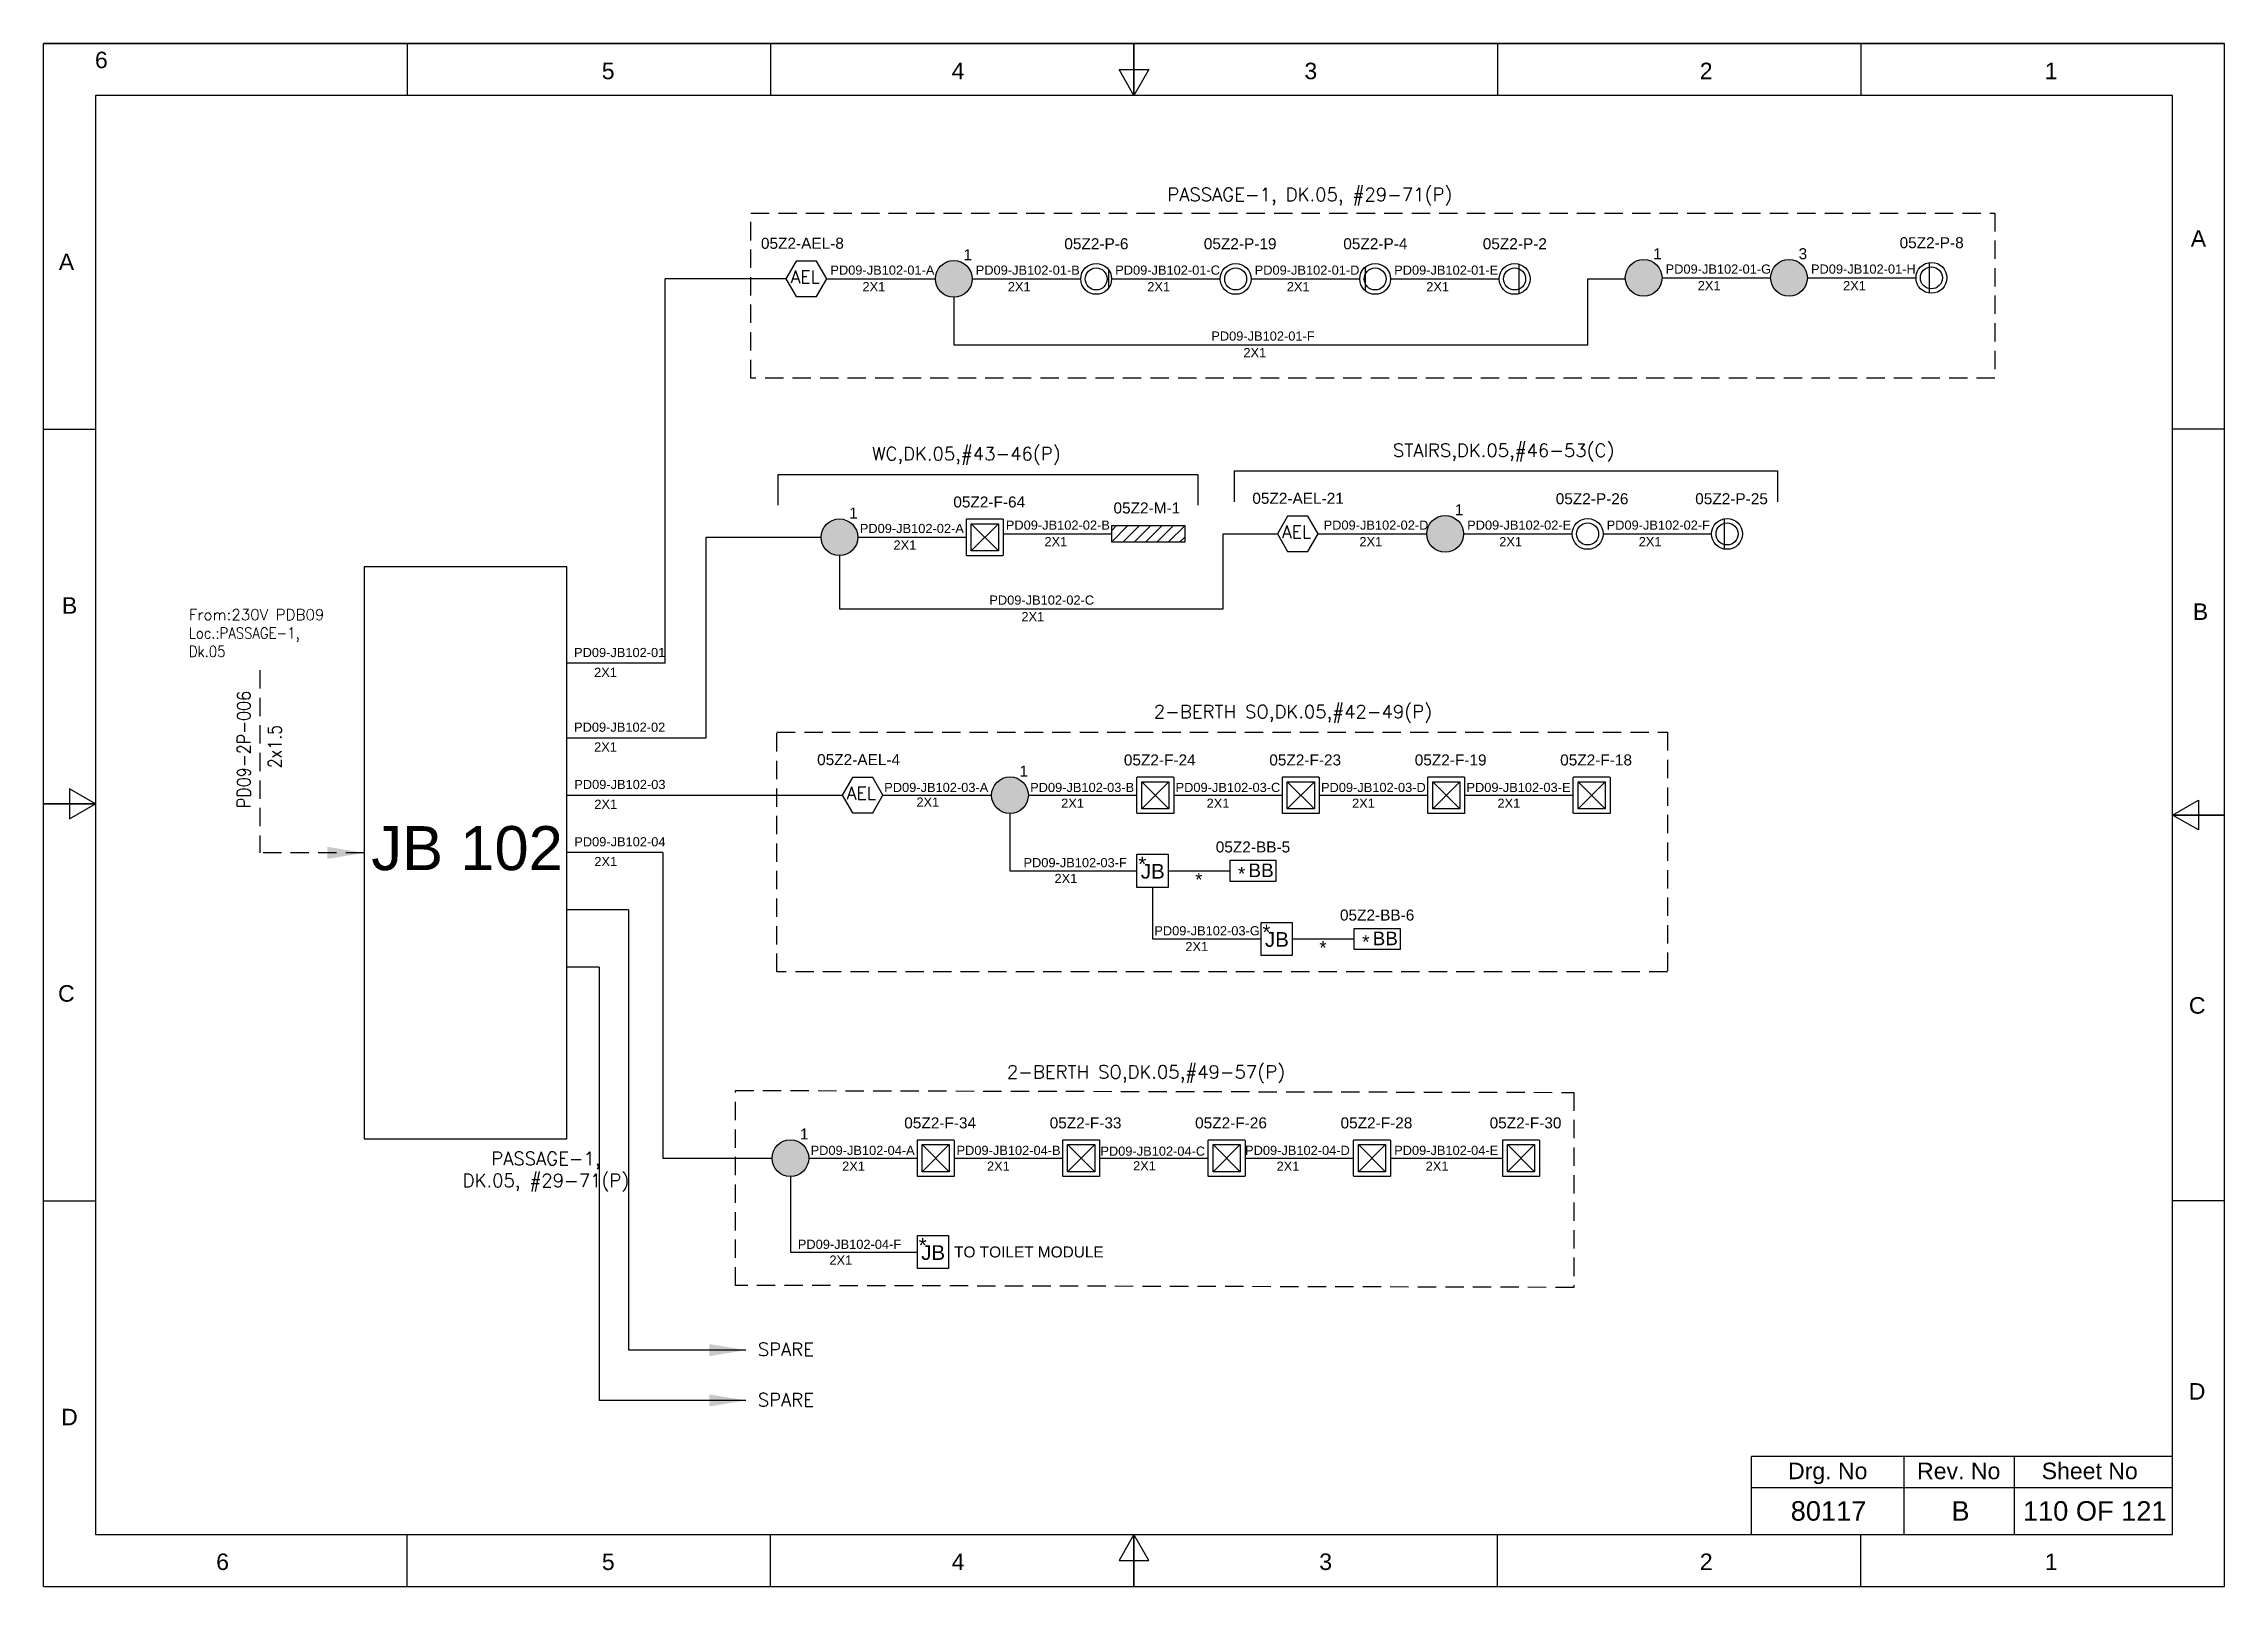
# Model space of a CAD drawing. Header units: inches. Extents: x -3311 to 1429, y -713 to 2436.
# Drawn here: x -1660.8 to -1363.8, y -461.9 to -251.8 of the extents above; entities that cross this region are included whole.
import ezdxf
from ezdxf.enums import TextEntityAlignment as Align

# ---------------------------------------------------------------- set-up
doc = ezdxf.new("R2010")
doc.units = ezdxf.units.IN
doc.linetypes.add('HIDDEN', pattern=[0.375, 0.25, -0.125])
doc.linetypes.add('SOLID', pattern=[0])
for name, color, linetype in [('BB', 7, 'Continuous'), ('Fmount', 7, 'Continuous'), ('LINE', 3, 'SOLID'), ('MirL', 7, 'Continuous')]:
    doc.layers.add(name, color=color, linetype=linetype)
doc.styles.add('_NORMAL', font='arial.ttf')
doc.styles.add('ROMAN S', font='romans.shx')
doc.styles.add('ROMANS', font='simplex.shx', dxfattribs={"width": 0.88})
doc.styles.get("Standard").update_dxf_attribs({"font": 'arial.ttf'})
doc.dimstyles.get("Standard").update_dxf_attribs({"dimtxt": 0.18, "dimasz": 0.18, "dimexe": 0.18, "dimexo": 0.0625, "dimgap": 0.09, "dimtad": 0, "dimtih": 1, "dimtoh": 1, "dimdec": 4, "dimzin": 0, "dimdsep": 46, "dimtxsty": 'Standard', "dimcen": 0.09, "dimadec": 0, "dimazin": 0, "dimtfac": 1, "dimtdec": 4, "dimtofl": 0, "dimtmove": 0, "dimatfit": 3, "dimfxl": 1, "dimtolj": 1, "dimtzin": 0, "dimarcsym": 0})
pattern_1 = [(0, (0, 0), (0, 6.985), [5.08, -1.905]), (90, (0, 0), (-6.985, 4e-16), [5.08, -1.905])]

msp = doc.modelspace()

# ---------------------------------------------------------------- texts
at = {"color": 7}
for s, height, p in [('PD09-JB102-01-A', 1.25, (-1553.681282273988, -283.3105292791026)), ('PD09-JB102-01-B', 1.25, (-1533.885865267735, -283.3105321747992)), ('PD09-JB102-01-C', 1.25, (-1514.890448261554, -283.3105498154061)), ('PD09-JB102-01-D', 1.25, (-1495.895031255298, -283.3105498154061, -0.02706093151878059)), ('PD09-JB102-01-E', 1.25, (-1476.899614249042, -283.3105498154061, -0.05412186303756109)), ('PD09-JB102-01-G', 1.25, (-1439.92945362519, -283.1698811534732)), ('PD09-JB102-01-H', 1.25, (-1420.134036618936, -283.1698811534732)), ('2X1', 1.25, (-1549.310573718218, -285.5646831556481)), ('2X1', 1.25, (-1529.515156712878, -285.5647536676115)), ('2X1', 1.25, (-1510.519739706623, -285.5647536676113)), ('2X1', 1.25, (-1491.52432270037, -285.5647536676113, -0.02706093151878059)), ('2X1', 1.25, (-1472.528905694114, -285.5647536676113, -0.05412186303756109)), ('2X1', 1.25, (-1435.558745070334, -285.4241026462855)), ('2X1', 1.25, (-1415.763328064079, -285.4241026462855)), ('PD09-JB102-01-F', 1.25, (-1501.802463321767, -292.2907598497734)), ('2X1', 1.25, (-1497.431754766837, -294.5449637019785)), ('PD09-JB102-02-A', 1.25, (-1549.672498627875, -318.4913117072304)), ('PD09-JB102-02-B', 1.25, (-1529.787462474503, -318.0326726883056)), ('PD09-JB102-02-D', 1.25, (-1486.505855294516, -318.0326726883061)), ('PD09-JB102-02-E', 1.25, (-1466.961076257934, -318.0326903289128)), ('PD09-JB102-02-F', 1.25, (-1447.965659251678, -318.0326903289128)), ('2X1', 1.25, (-1545.086512324149, -320.7454655837759)), ('2X1', 1.25, (-1524.526579357967, -320.2868265648506)), ('2X1', 1.25, (-1481.632468748447, -320.286826564851)), ('2X1', 1.25, (-1462.590367703005, -320.286894181118)), ('2X1', 1.25, (-1443.59495069675, -320.286894181118)), ('PD09-JB102-02-C', 1.25, (-1532.03110929634, -328.2425700510269)), ('2X1', 1.25, (-1527.660400740568, -330.4967239275722)), ('PD09-JB102-01', 1.25, (-1588.590740480529, -335.3813485458068)), ('2X1', 1.25, (-1585.85979774026, -338.0749923378517)), ('PD09-JB102-02', 1.25, (-1588.590740480529, -345.5483955757827)), ('2X1', 1.25, (-1585.85979774026, -348.2420393678276)), ('PD09-JB102-03', 1.25, (-1588.560506252561, -353.3500267117142)), ('PD09-JB102-03-A', 1.25, (-1546.345903199202, -353.7522944271948, 0.0270609315188324)), ('PD09-JB102-03-B', 1.25, (-1526.47622416219, -353.7522944271942, 0.0270609315187806)), ('PD09-JB102-03-C', 1.25, (-1506.669607155936, -353.7522944271939, 0.0270609315187806)), ('PD09-JB102-03-D', 1.25, (-1486.86299014968, -353.7522944271937, 0.0270609315187806)), ('PD09-JB102-03-E', 1.25, (-1467.056373143425, -353.7522944271937, 0.0270609315187806)), ('2X1', 1.25, (-1585.829563512292, -356.0436705037591)), ('2X1', 1.25, (-1541.964997037441, -355.7508017957742)), ('2X1', 1.25, (-1522.250164400488, -355.9050525636039, -0.0270609315187806)), ('2X1', 1.25, (-1502.443547394234, -355.9050525636036, -0.0270609315187806)), ('2X1', 1.25, (-1482.636930387978, -355.9050525636035, -0.0270609315187806)), ('2X1', 1.25, (-1462.830313381722, -355.9050525636035, -0.0270609315187806)), ('PD09-JB102-04', 1.25, (-1588.560506252561, -361.1516578476458)), ('2X1', 1.25, (-1585.829563512292, -363.8453016396907)), ('PD09-JB102-03-F', 1.25, (-1527.383400071758, -363.9936331811571, 0.0270609315187806)), ('2X1', 1.25, (-1523.157340310056, -366.1463913175668, -0.0270609315187806)), ('*', 1.8, (-1503.993723632919, -366.5759295040093)), ('PD09-JB102-03-G', 1.25, (-1509.564657041212, -373.269966374272, 0.0270609315187806)), ('2X1', 1.25, (-1505.33859727951, -375.4227245106817, -0.0270609315187806)), ('*', 1.8, (-1487.08261315953, -375.8522626971239)), ('PD09-JB102-04-A', 1.25, (-1556.371346868476, -403.1707873339154, 0.0270609315187806)), ('PD09-JB102-04-B', 1.25, (-1536.497294963135, -403.1707873339151, 0.0270609315187806)), ('PD09-JB102-04-C', 1.25, (-1516.908420150445, -403.2772610717794, 0.0270609315188324)), ('PD09-JB102-04-D', 1.25, (-1497.20383744721, -403.1707873339146, 0.0270609315187806)), ('PD09-JB102-04-E', 1.25, (-1476.901507903778, -403.1707873339151, 0.0270609315187806)), ('2X1', 1.25, (-1552.078816684046, -405.3235454703251, -0.0270609315187806)), ('2X1', 1.25, (-1532.354112239414, -405.3235454703249, -0.0270609315187806)), ('2X1', 1.25, (-1512.461043565956, -405.2757684403587)), ('2X1', 1.25, (-1492.911307262781, -405.3235454703245, -0.0270609315187806)), ('2X1', 1.25, (-1472.608977719349, -405.3235454703249, -0.0270609315187806)), ('PD09-JB102-04-F', 1.25, (-1558.110081365923, -415.9599071449405, 0.0270609315187806)), ('TO TOILET MODULE', 1.5, (-1536.833112025937, -417.1286139885876, 0.0270609315188324)), ('2X1', 1.25, (-1553.817551181493, -418.1126652813502, -0.0270609315187806))]:
    msp.add_text(s, height=height, dxfattribs=at).set_placement(p)
at = {"color": 7, "lineweight": 30}
msp.add_text('JB 102', height=6, dxfattribs=at).set_placement((-1603.157569482915, -361.3923486677688), align=Align.MIDDLE_CENTER)
at = {"color": 7}
for s, height, p in [('Drg. No', 2.245994999999999, (-1417.850337781438, -446.1968448396528)), ('Rev. No', 2.245994999999999, (-1400.012722152494, -446.1968448396524)), ('Sheet No', 2.245994999999999, (-1382.171320708607, -446.1968448396528)), ('80117', 2.65275, (-1417.742642369465, -451.6419605317905)), ('B', 2.65275, (-1399.771971785882, -451.6419605317897)), ('110 OF 121', 2.65275, (-1381.485454235902, -451.6419605317897))]:
    msp.add_text(s, height=height, dxfattribs=at).set_placement(p, align=Align.MIDDLE_CENTER)
at = {"insert": (-1507.789914640843, -271.4832642862865, 0.0270609315187806), "char_height": 1.8, "width": 80.35367833693469, "attachment_point": 1, "style": '_NORMAL'}
msp.add_mtext('{\\Fromans|c0;\\C2;PASSAGE-1, DK.05, #29-71(P)}', dxfattribs=at)
at = {"color": 7, "char_height": 1.8, "attachment_point": 1, "style": '_NORMAL'}
for s, insert, width in [('{\\Fromans|c0;\\C2;WC,DK.05,#43-46(P)}', (-1548.020530803791, -306.7832097949527, 0.2161197692336398), 128.8823134951261), ('{\\Fromans|c0;\\C2;STAIRS,DK.05,#46-53(C)}', (-1477.067880237899, -306.3245829749107, 0.2161197692336398), 128.8823134951261), ('{\\Fromans|c0;\\C2;2-BERTH SO,DK.05,#42-49(P)}', (-1509.630543859915, -341.9095311840297, 0.2161197692336398), 128.8823134951261), ('{\\Fromans|c0;\\C2;2-BERTH SO,DK.05,#49-57(P)}', (-1529.646983720807, -390.9734913542673, 0.2161197692336398), 128.8823134951261), ('{\\Fromans|c0;\\C2;SPARE}', (-1563.569664210683, -428.7459837058677), 8.165826236390785), ('{\\Fromans|c0;\\C2;SPARE}', (-1563.569664210683, -435.6016126056665), 8.165826236390785)]:
    msp.add_mtext(s, dxfattribs=dict(at, insert=insert, width=width))
at = {"color": 7, "insert": (-1641.050105946417, -328.8543259239395), "char_height": 1.5, "width": 44.84489767942082, "attachment_point": 1}
msp.add_mtext('{\\Fromans|c0;\\C2;From:230V PDB09 \\P\\Fsimplex|c0;\\W0.88;Loc.:PASSAGE-1,\\PDk.05}', dxfattribs=at)
at = {"color": 7, "insert": (-1634.455425977847, -355.9440932222687), "char_height": 1.8, "width": 17.12963194783359, "attachment_point": 1, "rotation": 90, "style": '_NORMAL'}
msp.add_mtext('{\\Fromans|c0;\\W0.88;PD09-2P-006}', dxfattribs=at)
at = {"color": 7, "insert": (-1630.245475779114, -350.5130541105522), "char_height": 1.8, "attachment_point": 1, "rotation": 90, "style": '_NORMAL'}
msp.add_mtext('{\\Fsimplex|c0;\\W0.88;2x1.5}', dxfattribs=at)
at = {"color": 7, "insert": (-1603.764680440474, -402.7538533767238), "char_height": 1.8, "attachment_point": 1, "style": '_NORMAL'}
msp.add_mtext('\\pxqc;{\\Fromans|c0;\\C2;PASSAGE-1, \\PDK.05, #29-71(P)}', dxfattribs=at)

# ---------------------------------------------------------------- blocks, each defined once
blk = doc.blocks.new('FIXED_KEY_SWITCH')
h = blk.add_hatch(color=1)
h.dxf.hatch_style = 1
edge = h.paths.add_edge_path()
edge.add_arc((848.1293472096052, 1737.458094578189), 2.5, 0, 360)
at = {"color": 1}
blk.add_circle((848.1293472096052, 1737.458094578189), 2.5, dxfattribs=at)
at = {"color": 7, "insert": (849.4370786624187, 1741.499464984656), "char_height": 1.5, "attachment_point": 1, "style": '_NORMAL'}
blk.add_mtext_dynamic_manual_height_columns('1', width=1.5, gutter_width=7.5, heights=[0], dxfattribs=at)
blk = doc.blocks.new('SWT')
blk.add_blockref('FIXED_KEY_SWITCH', (0, 0))
blk.add_attdef('TAG_NO', (844.5529265958943, 1741.112352781243), '', height=1.5)
blk = doc.blocks.new('1')
h = blk.add_hatch()
h.set_pattern_fill('ANGLE', color=6)
h.set_pattern_definition(pattern_1)
h.paths.add_polyline_path([(303.2302353130694, 2044.429466900096, 1), (306.2249300712715, 2044.429466900096, 1)], flags=0)
h.paths.add_polyline_path([(302.6275826921704, 2044.429466900096, 1), (306.8275826921705, 2044.429466900096, 1)])
h.paths.add_polyline_path([(306.2249300712715, 2044.429466900096, -1), (303.2302353130694, 2044.429466900096, -1)], flags=16)
h = blk.add_hatch()
h.set_pattern_fill('ANGLE', color=6)
h.set_pattern_definition(pattern_1)
h.paths.add_polyline_path([(303.2302353130694, 2044.429466900096, 1), (306.2249300712715, 2044.429466900096, 1)])
at = {"color": 6}
for radius in [2.099999999999999, 1.497347379101032]:
    blk.add_circle((304.7275826921705, 2044.429466900096), radius, dxfattribs=at)
blk = doc.blocks.new('LED PENDENT LIGHT 15W')
blk.add_blockref('1', (0, 0))
blk.add_attdef('TAG_NO', (301.6269754207697, 2048.098214413763), '', height=1.5)
blk = doc.blocks.new('AEL')
at = {"color": 4}
blk.add_lwpolyline([(989.9752931674598, -190.0937488762077), (992.7522595313308, -190.0937488762077), (994.140742713266, -187.6888254596407), (992.7522595313308, -185.2839020430737), (989.9752931674598, -185.2839020430737), (988.5868099855245, -187.6888254596407)], close=True, dxfattribs=at)
at = {"color": 4, "style": 'ROMANS'}
blk.add_text('AEL', height=1.725, dxfattribs=at).set_placement((989.1959836497424, -188.2711585409042))
blk = doc.blocks.new('AEL_L')
blk.add_blockref('AEL', (0, 0))
blk.add_attdef('TAG_NO', (986.5509174898416, -183.5896636619281), '', height=1.5)
blk = doc.blocks.new('LED FLUSH MOUNT')
for p, q in [((114817.5814173525, 79431.82363872256), (114604.2757797349, 79218.75747545897)), ((114604.2757797349, 79431.82363872256), (114817.5814173525, 79218.75747545897))]:
    blk.add_line(p, q)
blk.add_lwpolyline([(114571.9285985437, 79470.29055709078), (114849.9285985437, 79470.29055709078, -0.4142135623730951), (114855.9285985437, 79464.29055709078), (114855.9285985437, 79186.29055709078, -0.4142135623730951), (114849.9285985437, 79180.29055709078), (114571.9285985437, 79180.29055709078, -0.4142135623730951), (114565.9285985437, 79186.29055709078), (114565.9285985437, 79464.29055709078, -0.4142135623730951)], format="xyb", close=True)
blk.add_lwpolyline([(114604.2757797349, 79431.82363872256), (114817.5814173525, 79431.82363872256), (114817.5814173525, 79218.75747545897), (114604.2757797349, 79218.75747545897)], close=True)
blk = doc.blocks.new('LED Flush Mounted Light 22W')
blk.add_blockref('LED FLUSH MOUNT', (0, 0))
at = {"style": 'ROMANS', "width": 0.7}
blk.add_attdef('TAG_NO.:', (113905.2667606234, 79578.64476839203), '', height=250, dxfattribs=at)
blk = doc.blocks.new('MIR')
h = blk.add_hatch()
h.set_pattern_fill('ANSI31', color=256, scale=500)
h.set_pattern_definition([(45, (0, 0), (-44.19417382415921, 44.19417382415922), [])])
h.paths.add_polyline_path([(109452.1404377762, 30143.02744329074), (110018.6955839356, 30143.02744329074), (110018.6955839356, 30271.99898408988), (109452.1404377762, 30271.99898408988)])
at = {"elevation": -6.433351067640718}
blk.add_lwpolyline([(109452.1404377762, 30271.99898408988), (110018.6955839356, 30271.99898408988), (110018.6955839356, 30143.02744329074), (109452.1404377762, 30143.02744329074)], close=True, dxfattribs=at)
blk = doc.blocks.new('MIRROR LIGHT')
blk.add_blockref('MIR', (0, 0))
at = {"style": 'ROMANS', "width": 0.7}
blk.add_attdef('TAG_NO.:', (108952.0500604236, 30348.2317204356), '', height=250, dxfattribs=at)
blk = doc.blocks.new('fr')
at = {"color": 7, "linetype": 'Continuous'}
for p, q in [((33763.99041882888, 4500.404704292372), (33466.99094982888, 4500.404704292372)), ((33466.99094982888, 4500.404704292372), (33763.99041882888, 4500.404704292372)), ((33466.99094982888, 4290.333634292372), (33466.99094982888, 4500.404704292372)), ((33516.49086132888, 4500.404704292372), (33516.49086132888, 4493.331604292372)), ((33565.99077282888, 4500.404704292372), (33565.99077282888, 4493.331604292372)), ((33615.49068432888, 4500.404704292372), (33615.49068432888, 4493.331604292372)), ((33615.49068432888, 4493.331604292372), (33615.49068432888, 4500.404704292372)), ((33615.49068432888, 4500.404704292372), (33615.49068432888, 4493.331604292372)), ((33664.99059582888, 4500.404704292372), (33664.99059582888, 4493.331604292372)), ((33714.49050732888, 4500.404704292372), (33714.49050732888, 4493.331604292372)), ((33763.99041882888, 4290.333634292372), (33763.99041882888, 4500.404704292372)), ((33763.99041882888, 4290.333634292372), (33763.99041882888, 4500.404704292372)), ((33615.49068432888, 4493.331604292372), (33613.44882182088, 4496.868154292371)), ((33613.44882182088, 4496.868154292371), (33617.53254683689, 4496.868154292371)), ((33617.53254683689, 4496.868154292371), (33615.49068432888, 4493.331604292372)), ((33756.91731882888, 4493.331604292372), (33474.06404982888, 4493.331604292372)), ((33474.06404982888, 4493.331604292372), (33474.06404982888, 4297.406734292372)), ((33756.91731882888, 4297.406734292372), (33756.91731882888, 4493.331604292372)), ((33466.99094982888, 4447.886936792373), (33474.06404982888, 4447.886936792373)), ((33763.99041882888, 4447.886936792373), (33756.91731882888, 4447.886936792373)), ((33474.06404982888, 4396.869169292371), (33470.52749982888, 4398.911031800373)), ((33470.52749982888, 4398.911031800373), (33470.52749982888, 4394.827306784372)), ((33466.99094982888, 4396.869169292371), (33474.06404982888, 4396.869169292371)), ((33474.06404982888, 4396.869169292371), (33466.99094982888, 4396.869169292371)), ((33466.99094982888, 4396.869169292371), (33474.06404982888, 4396.869169292371)), ((33470.52749982888, 4394.827306784372), (33474.06404982888, 4396.869169292371)), ((33756.91731882888, 4395.369169292371), (33760.45386882887, 4397.411031800371)), ((33760.45386882887, 4397.411031800371), (33760.45386882887, 4393.327306784372)), ((33763.99041882888, 4395.369169292371), (33756.91731882888, 4395.369169292371)), ((33760.45386882887, 4393.327306784372), (33756.91731882888, 4395.369169292371)), ((33756.91731882888, 4395.369169292371), (33763.99041882888, 4395.369169292371)), ((33763.99041882888, 4395.369169292371), (33756.91731882888, 4395.369169292371)), ((33466.99094982888, 4342.851401792372), (33474.06404982888, 4342.851401792372)), ((33763.99041882888, 4342.851401792372), (33756.91731882888, 4342.851401792372)), ((33474.06404982888, 4297.406734292372), (33756.91731882888, 4297.406734292372)), ((33516.49086132888, 4290.333634292372), (33516.49086132888, 4297.406734292372)), ((33565.99077282888, 4290.333634292372), (33565.99077282888, 4297.406734292372)), ((33615.49068432888, 4297.406734292372), (33613.44882182088, 4293.870184292372)), ((33615.49068432888, 4290.333634292372), (33615.49068432888, 4297.406734292372)), ((33617.53254683689, 4293.870184292372), (33615.49068432888, 4297.406734292372)), ((33615.49068432888, 4297.406734292372), (33615.49068432888, 4290.333634292372)), ((33615.49068432888, 4290.333634292372), (33615.49068432888, 4297.406734292372)), ((33664.99059582888, 4290.333634292372), (33664.99059582888, 4297.406734292372)), ((33714.49050732888, 4290.333634292372), (33714.49050732888, 4297.406734292372)), ((33613.44882182088, 4293.870184292372), (33617.53254683689, 4293.870184292372)), ((33466.99094982888, 4290.333634292372), (33763.99041882888, 4290.333634292372)), ((33466.99094982888, 4290.333634292372), (33763.99041882888, 4290.333634292372))]:
    blk.add_line(p, q, dxfattribs=at)
at = {"color": 7, "style": '_NORMAL'}
for s, p in [('6', (33474.85554122253, 4498.184568051995)), ('5', (33543.88086868043, 4496.684568051995)), ('4', (33591.52292783513, 4496.684568051995)), ('3', (33639.57026672662, 4496.684568051994)), ('2', (33693.41447692277, 4496.684568051995)), ('1', (33740.39470872623, 4496.684568051995)), ('A', (33760.45386882887, 4473.878661882723)), ('A', (33470.10256842159, 4470.684646417788)), ('B', (33470.52499920517, 4423.895143770592)), ('B', (33760.73536651571, 4423.056339053171)), ('C', (33470.08476970382, 4371.074991954313)), ('C', (33760.28539060379, 4369.440827315858)), ('D', (33760.2726824658, 4316.886883350412)), ('D', (33470.50885169667, 4313.392487638034)), ('6', (33491.36728552911, 4293.686598051996)), ('5', (33543.89261298701, 4293.686598051996)), ('4', (33591.53467214172, 4293.686598051996)), ('3', (33641.59491144936, 4293.686598051996)), ('2', (33693.42622122935, 4293.686598051996)), ('1', (33740.40645303282, 4293.686598051996))]:
    blk.add_text(s, height=2.245709249999999, dxfattribs=at).set_placement(p, align=Align.MIDDLE_CENTER)
blk = doc.blocks.new('JB')
blk.add_lwpolyline([(1661.354836109819, 1973.015490007485), (1665.586223044087, 1973.015490007485), (1665.586223044087, 1968.503420436695), (1661.354836109819, 1968.503420436695)], close=True)
at = {"color": 7}
for s, p in [('*', (1661.53748470097, 1970.678877920027)), ('JB', (1661.872987417942, 1969.694719180602))]:
    blk.add_text(s, height=2, dxfattribs=at).set_placement(p)
blk = doc.blocks.new('JB_FOR_BUNKLIGHT')
blk.add_blockref('JB', (0, 0))
blk.add_attdef('TAG_NO:', (1659.455903581978, 1975.187334368848), '', height=1.5)
blk = doc.blocks.new('bunk_light')
blk.add_lwpolyline([(17772.6153376319, 202985.8680182989), (18111.61633732123, 202985.8680182989), (18111.61633732123, 202830.1958095438), (17772.6153376319, 202830.1958095438)], close=True)
at = {"char_height": 100, "attachment_point": 1}
for s, insert in [('*', (17831.10352993814, 202936.6558869556)), ('BB', (17909.15859820797, 202961.6062440904))]:
    blk.add_mtext_dynamic_manual_height_columns(s, width=182.5954301011697, gutter_width=7.5, heights=[0], dxfattribs=dict(at, insert=insert))
blk = doc.blocks.new('LED_BUNK _LIGHT')
at = {"xscale": 0.8, "yscale": 0.8, "zscale": 0.8}
blk.add_blockref('bunk_light', (4435.88410588033, 38936.16159859719), dxfattribs=at)
at = {"style": 'ROMAN S', "width": 0.7}
blk.add_attdef('TAG_NO:', text='', height=250, dxfattribs=at).set_placement((18766.52006118232, 201415.2856696852), align=Align.CENTER)
blk = doc.blocks.new('LHS_SWITCH')
h = blk.add_hatch(color=1)
h.dxf.hatch_style = 1
edge = h.paths.add_edge_path()
edge.add_arc((2067.218049180806, 3641.353356733535), 2, 0, 360)
at = {"color": 1}
blk.add_circle((2067.218049180806, 3641.353356733535), 2, dxfattribs=at)
at = {"color": 7, "insert": (2068.264234343057, 3644.586453058708), "char_height": 1.2, "attachment_point": 1, "style": '_NORMAL'}
blk.add_mtext_dynamic_manual_height_columns('3', width=1.5, gutter_width=7.5, heights=[0], dxfattribs=at)

# ---------------------------------------------------------------- linework, layer by layer
for p, q in [((-1559.725692205931, -283.8830297547445), (-1576.161610714971, -283.8830297547447)), ((-1560.842464622516, -310.4946622079074, -0.0541218630375611), (-1503.616306128213, -310.4946622079069, -0.0541218630375611)), ((-1498.695669734479, -310.0360353878655, -0.0541218630375611), (-1424.685290723508, -310.0360353878648, -0.0541218630375611)), ((-1500.198611699186, -328.8150583277848), (-1500.198611699186, -318.6051731639464)), ((-1552.447698084095, -321.5637999839882), (-1552.447698084095, -328.8150583277848)), ((-1552.447698084095, -328.8150583277848), (-1500.198611699186, -328.8150583277848)), ((-1529.221407892137, -356.6901213730648), (-1529.221407892137, -364.4792411840901)), ((-1576.509258428745, -361.991752508997), (-1589.567961059489, -361.991752508997)), ((-1507.694603951611, -364.4792411840906), (-1499.253371403223, -364.4792411840906)), ((-1509.810297418746, -366.7352759694855), (-1509.810297418746, -373.7555743772044)), ((-1581.174760303198, -369.7933836449295), (-1589.567961059489, -369.7933836449292)), ((-1581.174760303198, -369.7933836449288), (-1581.174760303198, -429.7429775079981)), ((-1490.783493478222, -373.7555743772052), (-1482.342260929834, -373.7555743772052)), ((-1585.154463489998, -377.5950147808615), (-1589.567961059489, -377.5950147808615)), ((-1585.154463489998, -377.595014780861), (-1585.154463489998, -436.5986064077969)), ((-1559.131972737317, -406.1086142797858), (-1559.131972737318, -416.3977340908111))]:
    msp.add_line(p, q)
at = {"color": 7, "linetype": 'Continuous'}
for p, q in [((-1370.904676768383, -444.2482094932793), (-1428.223551272098, -444.2482094932793)), ((-1428.223551272098, -454.8439843088345), (-1428.223551272098, -444.2482094932793)), ((-1407.450949616523, -454.8439843088345), (-1407.450949616523, -444.2482094932793)), ((-1392.434679860904, -454.8439843088345), (-1392.434679860904, -444.2482094932793)), ((-1428.223551272098, -448.4310045647571), (-1370.904676768383, -448.4310045647571))]:
    msp.add_line(p, q, dxfattribs=at)
at = {"linetype": 'HIDDEN', "ltscale": 10}
for points, elevation in [([(-1564.507113237981, -274.9117546261459), (-1395.083138405353, -274.9117546261459), (-1395.083138405353, -297.3818763392196), (-1564.507113237981, -297.3818763392196)], 0.0270609315187806), ([(-1560.974378601811, -345.6209835969844), (-1439.690541644497, -345.6209835969844), (-1439.690541644497, -378.253121517344), (-1560.974378601811, -378.253121517344)], -0.0541218630375611), ([(-1566.612456038219, -394.3905049433495), (-1452.42914151767, -394.6570891312695), (-1452.429141517671, -421.2066956932965), (-1566.612456038219, -420.9401115053764)], -0.0541218630375611)]:
    msp.add_lwpolyline(points, close=True, dxfattribs=dict(at, elevation=elevation))
msp.add_lwpolyline([(-1631.401983273976, -337.1637665875687), (-1631.401983273976, -362.0415599045959)], dxfattribs=at)
at = {"layer": 'LINE', "color": 7}
for p, q in [((-1576.161610714971, -336.221443207158), (-1576.161610714971, -283.8830297547447)), ((-1570.585537925966, -346.3884902371337), (-1570.585537925966, -319.0637999839883)), ((-1576.509258428745, -361.991752508997), (-1576.509258428745, -403.6086142797861))]:
    msp.add_line(p, q, dxfattribs=at)
at = {"layer": 'LINE', "color": 0}
for p, q in [((-1554.171759478191, -283.8830297547433), (-1539.376342471936, -283.8830297547433)), ((-1534.376342471938, -283.8830326504399), (-1519.580925465683, -283.8830326504399)), ((-1515.380925465684, -283.8830326504396), (-1500.585508459429, -283.8830326504396)), ((-1496.385508459428, -283.8830326504396, -0.02706093151878059), (-1481.590091453173, -283.8830326504396, -0.02706093151878059)), ((-1477.390091453173, -283.8830326504396, -0.05412186303756109), (-1462.594674446918, -283.8830326504396, -0.05412186303756109)), ((-1450.519274473144, -292.8632426848069), (-1450.519274473144, -283.8830326504398)), ((-1450.519274473144, -283.8830326504398), (-1445.41597098845, -283.8830326504398)), ((-1440.419930829393, -283.7423816291139), (-1425.624513823139, -283.7423816291139)), ((-1420.624513823139, -283.7423816291139), (-1405.829096816884, -283.7423816291139)), ((-1536.876342471938, -286.3830297547431), (-1536.876342471938, -292.8632426848069)), ((-1536.876342471938, -292.8632426848069), (-1450.519274473144, -292.8632426848069)), ((-1560.842464622516, -310.4946622079074, -0.0541218630375611), (-1560.842464622516, -314.6842120167132, -0.0541218630375611)), ((-1503.616306128213, -310.4946622079074, -0.0541218630375611), (-1503.616306128213, -314.6842120167132, -0.0541218630375611)), ((-1498.695669734479, -310.0360353878655, -0.0541218630375611), (-1498.695669734479, -314.2255851966713, -0.0541218630375611)), ((-1424.68529072351, -310.0360353878655, -0.0541218630375611), (-1424.68529072351, -314.2255851966713, -0.0541218630375611)), ((-1570.585537925966, -319.0637999839883), (-1554.947698084095, -319.0637999839883)), ((-1549.947698084095, -319.0637999839883), (-1535.15228107784, -319.0637999839883)), ((-1530.14108107784, -318.6051731639461), (-1515.345664071585, -318.6051731639461)), ((-1500.198611699186, -318.6051731639464), (-1492.800903196059, -318.6051731639464)), ((-1487.246970468319, -318.6051731639466), (-1472.451553462064, -318.6051731639466)), ((-1467.451553462064, -318.6051731639464), (-1452.656136455809, -318.6051731639464)), ((-1448.456136455808, -318.6051731639464), (-1433.660719449554, -318.6051731639464)), ((-1617.193150732491, -323.0911002615005), (-1617.193150732491, -400.9920195476915)), ((-1589.567961059489, -323.0911002615005), (-1617.193150732491, -323.0911002615008)), ((-1589.567961059489, -400.9920195476915), (-1589.567961059489, -323.0911002615005)), ((-1576.161610714971, -336.221443207158), (-1589.567961059489, -336.221443207158)), ((-1589.567961059489, -346.3884902371342), (-1570.585537925966, -346.3884902371337)), ((-1589.53772683152, -354.1901213730655), (-1552.07075762613, -354.1901213730641)), ((-1546.51682489839, -354.190121373065), (-1531.721407892135, -354.190121373065)), ((-1526.721407892135, -354.1901213730648), (-1511.92599088588, -354.1901213730648)), ((-1506.914790885881, -354.1901213730646), (-1492.119373879626, -354.1901213730646)), ((-1487.108173879625, -354.1901213730644), (-1472.31275687337, -354.1901213730644)), ((-1467.30155687337, -354.1901213730644), (-1452.506139867115, -354.1901213730644)), ((-1529.221407892138, -364.4792411840901), (-1511.925990885879, -364.4792411840906)), ((-1509.810297418746, -373.755574377205), (-1495.014880412491, -373.755574377205)), ((-1617.193150732491, -400.9920195476915), (-1589.567961059489, -400.9920195476915)), ((-1576.509258428745, -403.6086142797861), (-1561.631972737315, -403.6086142797861)), ((-1556.631972737316, -403.6086142797861), (-1541.836555731061, -403.6086142797861)), ((-1536.82535573106, -403.6086142797859), (-1522.029938724805, -403.6086142797859)), ((-1517.018738724804, -403.6086142797855), (-1502.223321718549, -403.6086142797855)), ((-1497.212121718549, -403.6086142797854), (-1482.416704712294, -403.6086142797854)), ((-1477.405504712295, -403.6086142797859), (-1462.114375168861, -403.6086142797859)), ((-1559.131972737318, -416.3977340908111), (-1541.83655573106, -416.3977340908116))]:
    msp.add_line(p, q, dxfattribs=at)

# ---------------------------------------------------------------- block references
for name, p in [('fr', (-35127.82199559726, -4752.250718601207)), ('SWT', (-2385.005689681543, -2021.341124332932)), ('SWT', (-2291.049278038999, -2021.200473311606)), ('SWT', (-2318.08090067167, -2056.063267742136)), ('SWT', (-2400.577045293701, -2056.521894562177)), ('SWT', (-2377.350755101741, -2091.648215951254)), ('JB_FOR_BUNKLIGHT', (-3173.280826995698, -2335.238696406181)), ('JB_FOR_BUNKLIGHT', (-3156.369716522309, -2344.515029599295)), ('SWT', (-2407.261319946922, -2141.066708857975)), ('JB_FOR_BUNKLIGHT', (-3203.191391840879, -2387.157189312902))]:
    msp.add_blockref(name, p)
ref = msp.add_blockref('AEL_L', (-2548.312502191457, -96.19420429510386))
ref.add_attrib('TAG_NO', '05Z2-AEL-8', (-1563.140270150172, -279.7838679570307), dxfattribs={"color": 4, "height": 1.5})
ref = msp.add_blockref('LED PENDENT LIGHT 15W', (-1822.208508157854, -2328.312499550536))
ref.add_attrib('TAG_NO', '05Z2-P-6', (-1521.819562016032, -279.8456890131863), dxfattribs={"height": 1.5})
ref = msp.add_blockref('LED PENDENT LIGHT 15W', (-1803.213091151599, -2328.312499550536, -0.02706093151878059))
ref.add_attrib('TAG_NO', '05Z2-P-19', (-1502.824145009777, -279.8456890131863, -0.02706093151878059), dxfattribs={"height": 1.5})
ref = msp.add_blockref('LED PENDENT LIGHT 15W', (-1784.217674145343, -2328.312499550536, -0.05412186303756109))
ref.add_attrib('TAG_NO', '05Z2-P-4', (-1483.828728003521, -279.8456890131863, -0.05412186303756109), dxfattribs={"height": 1.5})
ref = msp.add_blockref('LED PENDENT LIGHT 15W', (-1765.222257139088, -2328.312499550536, -0.0811827945563417))
ref.add_attrib('TAG_NO', '05Z2-P-2', (-1464.833310997265, -279.8456890131863, -0.0811827945563417), dxfattribs={"height": 1.5})
ref = msp.add_blockref('LED PENDENT LIGHT 15W', (-1708.456679509054, -2328.17184852921))
ref.add_attrib('TAG_NO', '05Z2-P-8', (-1408.067733367232, -279.7050379918601), dxfattribs={"height": 1.5})
ref = msp.add_blockref('AEL_L', (-2481.387713181585, -130.9163477043057))
ref.add_attrib('TAG_NO', '05Z2-AEL-21', (-1496.2154811403, -314.5060113662325), dxfattribs={"color": 4, "height": 1.5})
ref = msp.add_blockref('LED PENDENT LIGHT 15W', (-1755.283719147979, -2363.034640064042))
ref.add_attrib('TAG_NO', '05Z2-P-26', (-1454.894773006157, -314.567829526693), dxfattribs={"height": 1.5})
ref = msp.add_blockref('LED PENDENT LIGHT 15W', (-1736.288302141724, -2363.034640064042, -0.0270609315187806))
ref.add_attrib('TAG_NO', '05Z2-P-25', (-1435.899355999902, -314.567829526693, -0.0270609315187806), dxfattribs={"height": 1.5})
ref = msp.add_blockref('AEL_L', (-2540.657567611655, -166.5012959134242))
ref.add_attrib('TAG_NO', '05Z2-AEL-4', (-1555.485335570371, -350.0909595753515), dxfattribs={"color": 4, "height": 1.5})
at = {"layer": 'BB'}
ref = msp.add_blockref('LED_BUNK _LIGHT', (-1929.040987105937, -5001.569248653168), dxfattribs=dict(at, xscale=0.02304, yscale=0.02304, zscale=0.02304))
ref.add_attrib('TAG_NO:', '05Z2-BB-5', dxfattribs={"layer": '0', "height": 1.5}).set_placement((-1496.128551255889, -362.4333418355657, 2.3364418786e-06), align=Align.BOTTOM_CENTER)
ref = msp.add_blockref('LED_BUNK _LIGHT', (-1912.129876632549, -5010.845581846283), dxfattribs=dict(at, xscale=0.02304, yscale=0.02304, zscale=0.02304))
ref.add_attrib('TAG_NO:', '05Z2-BB-6', dxfattribs={"layer": '0', "height": 1.5}).set_placement((-1479.2174407825, -371.7096750286817, 2.3364418786e-06), align=Align.BOTTOM_CENTER)
at = {"layer": 'Fmount'}
ref = msp.add_blockref('LED Flush Mounted Light 22W', (-3514.851527260677, -1689.804820810516), dxfattribs=dict(at, xscale=0.01728, yscale=0.01728, zscale=0.01728))
ref.add_attrib('TAG_NO.:', '05Z2-F-64', dxfattribs={"layer": '0', "height": 1.5}).set_placement((-1536.938043156469, -315.4593099975791), align=Align.BOTTOM_LEFT)
ref = msp.add_blockref('LED Flush Mounted Light 22W', (-3491.625237068716, -1724.931142199594), dxfattribs=dict(at, xscale=0.01728, yscale=0.01728, zscale=0.01728))
ref.add_attrib('TAG_NO.:', '05Z2-F-24', dxfattribs={"layer": '0', "height": 1.5}).set_placement((-1513.711752964509, -350.5856313866557), align=Align.BOTTOM_LEFT)
ref = msp.add_blockref('LED Flush Mounted Light 22W', (-3471.818620062463, -1724.931142199593), dxfattribs=dict(at, xscale=0.01728, yscale=0.01728, zscale=0.01728))
ref.add_attrib('TAG_NO.:', '05Z2-F-23', dxfattribs={"layer": '0', "height": 1.5}).set_placement((-1493.905135958255, -350.5856313866555), align=Align.BOTTOM_LEFT)
ref = msp.add_blockref('LED Flush Mounted Light 22W', (-3452.012003056207, -1724.931142199593), dxfattribs=dict(at, xscale=0.01728, yscale=0.01728, zscale=0.01728))
ref.add_attrib('TAG_NO.:', '05Z2-F-19', dxfattribs={"layer": '0', "height": 1.5}).set_placement((-1474.098518952, -350.5856313866555), align=Align.BOTTOM_LEFT)
ref = msp.add_blockref('LED Flush Mounted Light 22W', (-3432.20538604995, -1724.931142199593), dxfattribs=dict(at, xscale=0.01728, yscale=0.01728, zscale=0.01728))
ref.add_attrib('TAG_NO.:', '05Z2-F-18', dxfattribs={"layer": '0', "height": 1.5}).set_placement((-1454.291901945743, -350.5856313866555), align=Align.BOTTOM_LEFT)
ref = msp.add_blockref('LED Flush Mounted Light 22W', (-3521.535801913897, -1774.349635106314), dxfattribs=dict(at, xscale=0.01728, yscale=0.01728, zscale=0.01728))
ref.add_attrib('TAG_NO.:', '05Z2-F-34', dxfattribs={"layer": '0', "height": 1.5}).set_placement((-1543.622317809689, -400.0041242933768), align=Align.BOTTOM_LEFT)
ref = msp.add_blockref('LED Flush Mounted Light 22W', (-3501.729184907641, -1774.349635106314), dxfattribs=dict(at, xscale=0.01728, yscale=0.01728, zscale=0.01728))
ref.add_attrib('TAG_NO.:', '05Z2-F-33', dxfattribs={"layer": '0', "height": 1.5}).set_placement((-1523.815700803434, -400.0041242933766), align=Align.BOTTOM_LEFT)
ref = msp.add_blockref('LED Flush Mounted Light 22W', (-3481.922567901385, -1774.349635106314), dxfattribs=dict(at, xscale=0.01728, yscale=0.01728, zscale=0.01728))
ref.add_attrib('TAG_NO.:', '05Z2-F-26', dxfattribs={"layer": '0', "height": 1.5}).set_placement((-1504.009083797178, -400.0041242933764), align=Align.BOTTOM_LEFT)
ref = msp.add_blockref('LED Flush Mounted Light 22W', (-3462.11595089513, -1774.349635106313), dxfattribs=dict(at, xscale=0.01728, yscale=0.01728, zscale=0.01728))
ref.add_attrib('TAG_NO.:', '05Z2-F-28', dxfattribs={"layer": '0', "height": 1.5}).set_placement((-1484.202466790922, -400.0041242933764), align=Align.BOTTOM_LEFT)
ref = msp.add_blockref('LED Flush Mounted Light 22W', (-3441.813621351696, -1774.349635106315), dxfattribs=dict(at, xscale=0.01728, yscale=0.01728, zscale=0.01728))
ref.add_attrib('TAG_NO.:', '05Z2-F-30', dxfattribs={"layer": '0', "height": 1.5}).set_placement((-1463.900137247489, -400.0041242933777), align=Align.BOTTOM_LEFT)
at = {"layer": 'LINE', "color": 7, "xscale": 1.25, "yscale": 1.25, "zscale": 1.25}
msp.add_blockref('LHS_SWITCH', (-4007.147075299146, -4835.434077546032), dxfattribs=at)
at = {"layer": 'MirL'}
ref = msp.add_blockref('MIRROR LIGHT', (-3430.75812173267, -847.2366544035268, 0.1125836436837125), dxfattribs=dict(at, xscale=0.0175, yscale=0.0175, zscale=0.0175))
ref.add_attrib('TAG_NO.:', '05Z2-M-1', dxfattribs={"layer": '0', "height": 1.5}).set_placement((-1515.122280160869, -316.2703456877913, -0.1125759231901261), align=Align.BOTTOM_LEFT)

msp.set_redraw_order([(e.dxf.handle, doc.entitydb.next_handle()) for e in msp.query("TEXT MTEXT ATTDEF DIMENSION ARC_DIMENSION")])  # texts and dimensions are drawn at this point

# ---------------------------------------------------------------- leaders
at = {"linetype": 'HIDDEN', "ltscale": 10}
msp.add_leader([(-1617.193150732491, -362.0415599045959), (-1631.401983273976, -362.0415599045959)], dimstyle='Standard', override={"dimasz": 5, "dimarcsym": 1}, dxfattribs=at)
for points in [[(-1565.189101849337, -429.7429775079981), (-1581.174760303198, -429.7429775079981)], [(-1565.189101849337, -436.5986064077969), (-1585.154463489998, -436.5986064077969)]]:
    msp.add_leader(points, dimstyle='Standard', override={"dimasz": 5, "dimarcsym": 1})

doc.saveas('drawing.dxf')
